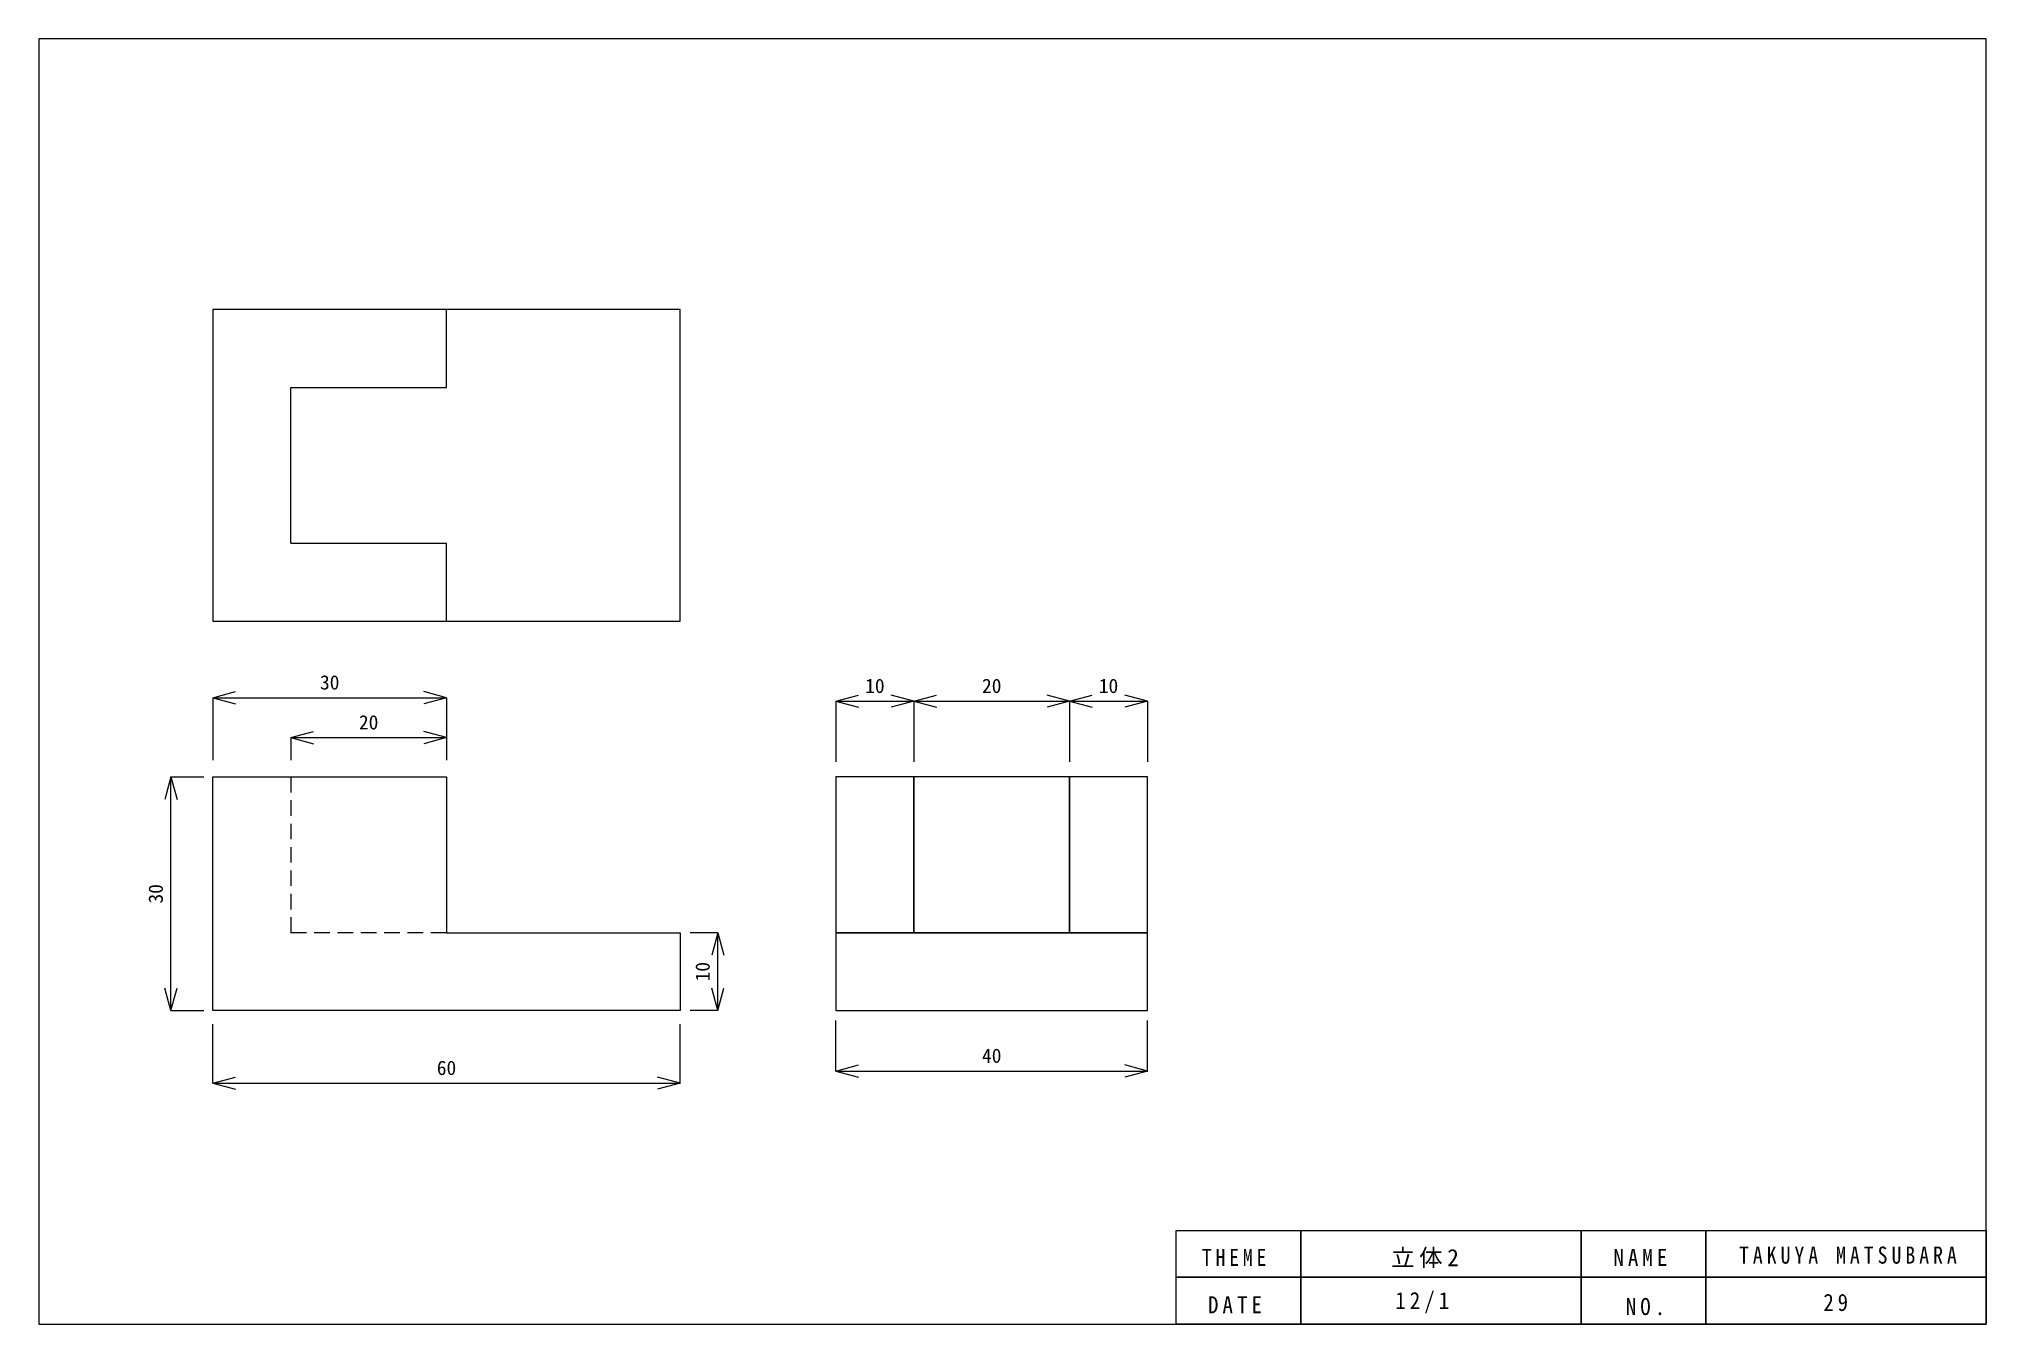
# Model space of a CAD drawing. Units: millimetres on the paper. Extents: x -1924 to 2076, y -2069 to 1931.
# Drawn here: x -129.8 to 120.2, y -77.7 to 87.3 of the extents above; entities that cross this region are included whole.
import ezdxf
from ezdxf.enums import TextEntityAlignment as Align

# ---------------------------------------------------------------- set-up
doc = ezdxf.new("R2010")
doc.units = ezdxf.units.MM
doc.linetypes.add('DASHED2', pattern=[3, 2, -1])
for name, color, linetype in [('0-0_外形線', 7, 'Continuous'), ('0-2_かくれ線', 1, 'DASHED2'), ('0-3_寸法線', 3, 'Continuous')]:
    doc.layers.add(name, color=color, linetype=linetype)
doc.styles.add('ＭＳ ゴシック', font='')
doc.styles.get('ＭＳ ゴシック').set_extended_font_data('MS Gothic')

msp = doc.modelspace()

# ---------------------------------------------------------------- texts
at = {"layer": '0-0_外形線', "char_height": 2.199, "attachment_point": 7, "style": 'ＭＳ ゴシック'}
for s, insert in [('\\T1.38;\\W0.85;THEME', (19.553, -70.286)), ('\\T1.2;立体2', (43.863, -70.551)), ('\\T1.38;\\W0.9;NAME', (72.4, -70.286)), ('\\T1.4;\\W0.85;TAKUYA\\~MATSUBARA', (88.519, -70.022)), ('\\T1.38;\\W0.9;DATE', (20.346, -76.364)), ('\\T1.38;\\W0.9;12/1', (44.391, -76.364)), ('\\T1.38;\\W0.9;NO.', (73.986, -76.628)), ('\\T1.36;\\W0.9;29', (99.352, -76.1))]:
    msp.add_mtext(s, dxfattribs=dict(at, insert=insert))
at = {"layer": '0-3_寸法線', "color": 4, "style": 'ＭＳ ゴシック'}
for s, p in [('30', (-93.671, 3.175)), ('10', (-23.671, 2.729)), ('20', (-8.671, 2.729)), ('10', (6.329, 2.729)), ('20', (-88.671, -1.952)), ('40', (-8.671, -44.755)), ('60', (-78.671, -46.315))]:
    msp.add_text(s, height=1.833, dxfattribs=at).set_placement(p, align=Align.BOTTOM_LEFT)
for s, p in [('30', (-113.303, -23.749)), ('10', (-43.08, -33.749))]:
    msp.add_text(s, height=1.833, rotation=90, dxfattribs=at).set_placement(p, align=Align.BOTTOM_LEFT)

# ---------------------------------------------------------------- linework, layer by layer
at = {"layer": '0-0_外形線'}
for p, q in [((-77.421, 42.501), (-77.421, 52.501)), ((-97.421, 22.501), (-97.421, 42.501)), ((-97.421, 42.501), (-77.421, 42.501)), ((-97.421, 22.501), (-77.421, 22.501)), ((-77.421, 12.501), (-77.421, 22.501)), ((-107.421, 12.501), (-77.421, 12.501)), ((-107.421, -27.499), (-107.421, -7.499)), ((-107.421, -7.499), (-77.421, -7.499)), ((-107.421, -7.499), (-77.421, -7.499)), ((-27.421, -7.499), (-27.421, -37.499)), ((-17.421, -27.499), (-17.421, -7.499)), ((-17.421, -7.499), (-17.421, -27.499)), ((2.579, -27.499), (2.579, -7.499)), ((2.579, -7.499), (2.579, -27.499)), ((12.579, -37.499), (12.579, -7.499))]:
    msp.add_line(p, q, dxfattribs=at)
for points in [[(-129.756, -77.744), (120.244, -77.744), (120.244, 87.256), (-129.756, 87.256)], [(-107.421, 12.501), (-47.421, 12.501), (-47.421, 52.501), (-107.421, 52.501)], [(-27.421, -27.499), (12.579, -27.499), (12.579, -7.499), (-27.421, -7.499)], [(-27.421, -37.499), (12.579, -37.499), (12.579, -27.499), (-27.421, -27.499)], [(32.244, -71.744), (16.244, -71.744), (16.244, -65.744), (32.244, -65.744)], [(68.244, -71.744), (32.244, -71.744), (32.244, -65.744), (68.244, -65.744)], [(84.244, -71.744), (68.244, -71.744), (68.244, -65.744), (84.244, -65.744)], [(120.244, -71.744), (84.244, -71.744), (84.244, -65.744), (120.244, -65.744)], [(32.244, -77.744), (16.244, -77.744), (16.244, -71.744), (32.244, -71.744)], [(68.244, -77.744), (32.244, -77.744), (32.244, -71.744), (68.244, -71.744)], [(84.244, -77.744), (68.244, -77.744), (68.244, -71.744), (84.244, -71.744)], [(120.244, -77.744), (84.244, -77.744), (84.244, -71.744), (120.244, -71.744)]]:
    msp.add_lwpolyline(points, close=True, dxfattribs=at)
for points in [[(-77.421, 52.501), (-107.421, 52.501), (-107.421, 12.501), (-97.421, 12.501)], [(-97.421, 52.501), (-107.421, 52.501), (-107.421, 12.501)], [(-47.421, -37.499), (-107.421, -37.499), (-107.421, -7.499)], [(-107.421, -7.499), (-77.421, -7.499), (-77.421, -27.499)], [(-77.421, -27.499), (-47.421, -27.499), (-47.421, -37.499)], [(-27.421, -27.499), (-27.421, -37.499), (-17.421, -37.499), (2.579, -37.499), (12.579, -37.499)]]:
    msp.add_lwpolyline(points, dxfattribs=at)
msp.add_circle((75.571, -69.23), 2000, dxfattribs=at)
at = {"layer": '0-2_かくれ線'}
for p in [(-97.421, -7.499), (-77.421, -27.499)]:
    msp.add_line(p, (-97.421, -27.499), dxfattribs=at)
at = {"layer": '0-3_寸法線'}
for p, q in [((-107.421, 2.675), (-104.523, 3.452)), ((-107.421, 2.675), (-77.421, 2.675)), ((-107.421, 2.675), (-104.523, 1.899)), ((-107.421, 2.675), (-107.421, -5.35)), ((-77.421, 2.675), (-80.319, 3.452)), ((-77.421, 2.675), (-80.319, 1.899)), ((-77.421, 2.675), (-77.421, -5.35)), ((-27.421, 2.229), (-24.523, 3.006)), ((-17.421, 2.229), (-20.319, 3.006)), ((-17.421, 2.229), (-14.523, 3.006)), ((2.579, 2.229), (-0.319, 3.006)), ((2.579, 2.229), (5.477, 3.006)), ((12.579, 2.229), (9.681, 3.006)), ((-27.421, 2.229), (-17.421, 2.229)), ((-27.421, 2.229), (-24.523, 1.453)), ((-27.421, 2.229), (-27.421, -5.573)), ((-17.421, 2.229), (-20.319, 1.453)), ((-17.421, 2.229), (-17.421, -5.573)), ((-17.421, 2.229), (2.579, 2.229)), ((-17.421, 2.229), (-14.523, 1.453)), ((2.579, 2.229), (-0.319, 1.453)), ((2.579, 2.229), (2.579, -5.573)), ((2.579, 2.229), (12.579, 2.229)), ((2.579, 2.229), (5.477, 1.453)), ((12.579, 2.229), (9.681, 1.453)), ((12.579, 2.229), (12.579, -5.573)), ((-97.421, -2.452), (-94.523, -1.676)), ((-97.421, -2.452), (-77.421, -2.452)), ((-97.421, -2.452), (-94.523, -3.229)), ((-97.421, -2.452), (-97.421, -5.35)), ((-77.421, -2.452), (-80.319, -1.676)), ((-77.421, -2.452), (-80.319, -3.229)), ((-77.421, -2.452), (-77.421, -5.35)), ((-112.803, -7.499), (-113.579, -10.397)), ((-112.803, -37.499), (-112.803, -7.499)), ((-112.803, -7.499), (-112.026, -10.397)), ((-112.803, -7.499), (-108.567, -7.499)), ((-42.58, -27.499), (-46.146, -27.499)), ((-42.58, -27.499), (-43.356, -30.397)), ((-42.58, -37.499), (-42.58, -27.499)), ((-42.58, -27.499), (-41.803, -30.397)), ((-112.803, -37.499), (-113.579, -34.601)), ((-112.803, -37.499), (-112.026, -34.601)), ((-42.58, -37.499), (-43.356, -34.601)), ((-42.58, -37.499), (-41.803, -34.601)), ((-112.803, -37.499), (-108.567, -37.499)), ((-42.58, -37.499), (-46.146, -37.499)), ((-107.421, -46.815), (-107.421, -39.236)), ((-47.421, -46.815), (-47.421, -39.236)), ((-27.421, -45.255), (-27.421, -38.79)), ((12.579, -45.255), (12.579, -38.79)), ((-27.421, -45.255), (-24.523, -44.478)), ((12.579, -45.255), (9.681, -44.478)), ((-107.421, -46.815), (-104.523, -46.039)), ((-107.421, -46.815), (-47.421, -46.815)), ((-107.421, -46.815), (-104.523, -47.592)), ((-47.421, -46.815), (-50.319, -46.039)), ((-47.421, -46.815), (-50.319, -47.592)), ((-27.421, -45.255), (12.579, -45.255)), ((-27.421, -45.255), (-24.523, -46.031)), ((12.579, -45.255), (9.681, -46.031))]:
    msp.add_line(p, q, dxfattribs=at)

msp.set_redraw_order([(e.dxf.handle, doc.entitydb.next_handle()) for e in msp.query("TEXT MTEXT ATTDEF DIMENSION ARC_DIMENSION")])  # texts and dimensions are drawn at this point

doc.saveas('drawing.dxf')
